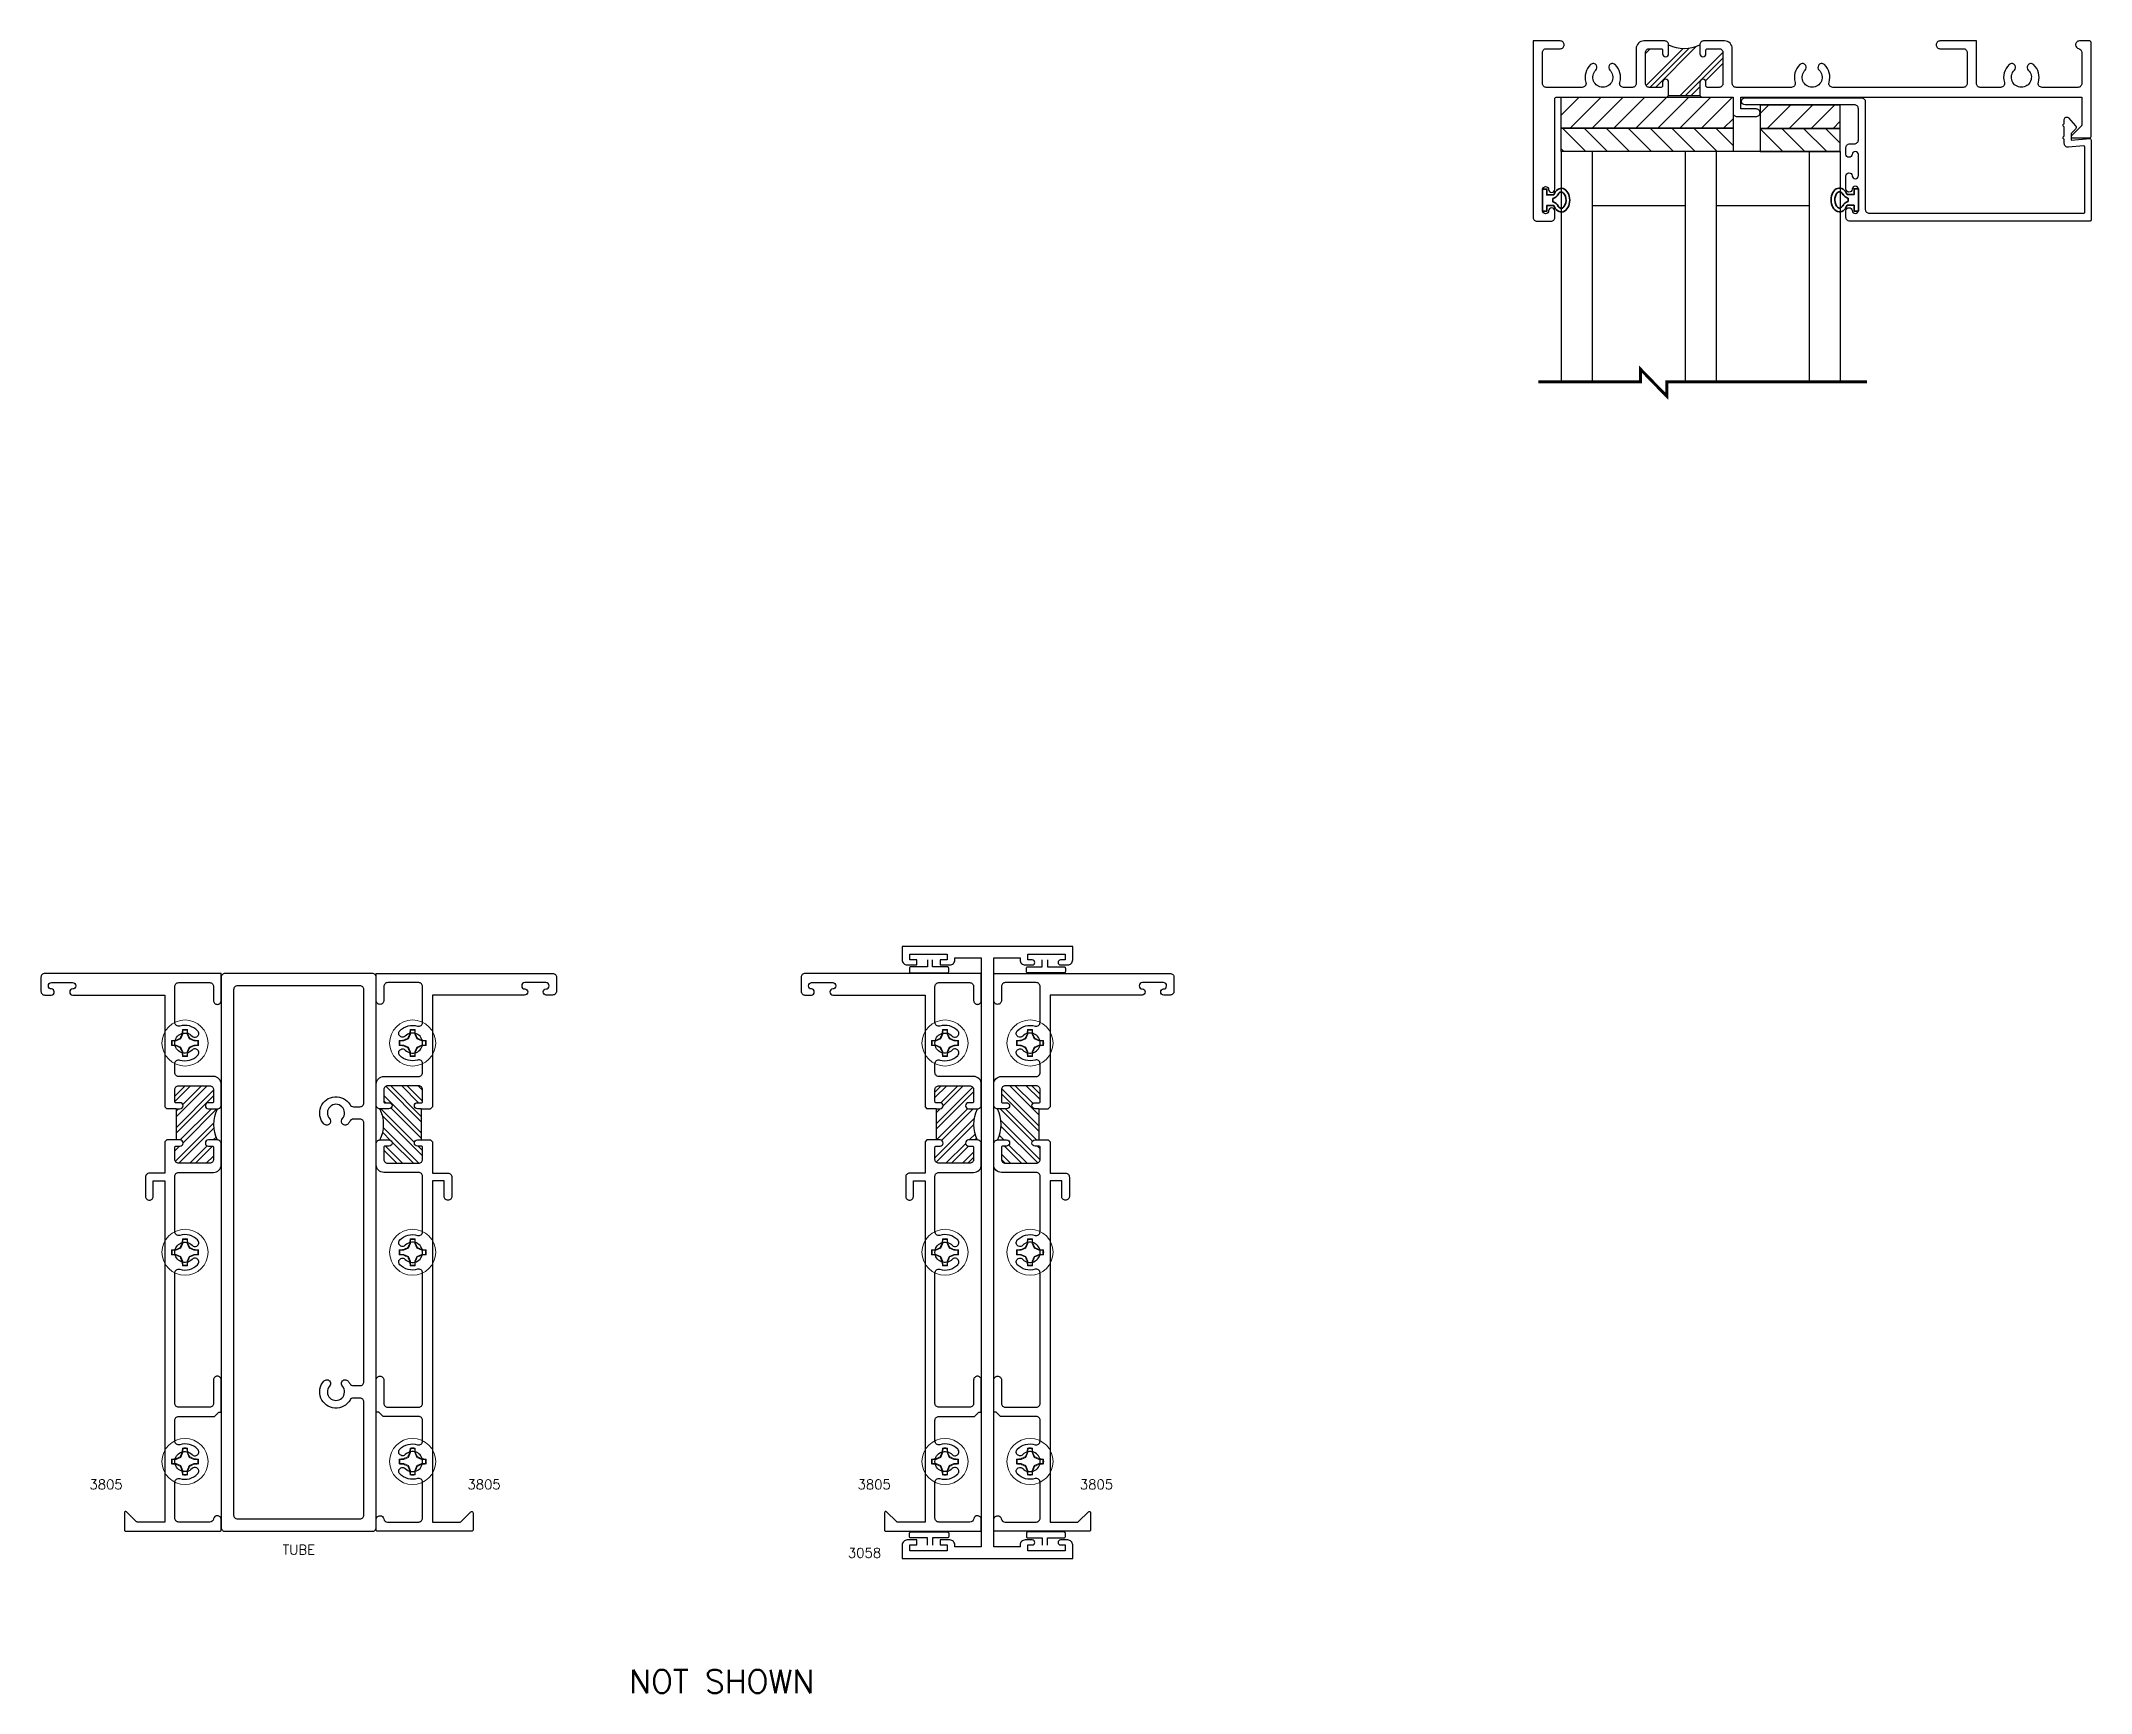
# Model space of a CAD drawing. Extents: x -26 to 91, y -47 to 75.
# Drawn here: x -25.86 to -9.32, y 1.97 to 15.3 of the extents above; entities that cross this region are included whole.
import ezdxf

# ---------------------------------------------------------------- set-up
doc = ezdxf.new("R2010")
doc.units = 0
doc.header["$MEASUREMENT"] = 0
doc.layers.get('0').update_dxf_attribs({"linetype": 'CONTINUOUS'})
for name, color, linetype in [('ALUMINUM', 7, 'CONTINUOUS'), ('DIM', 7, 'CONTINUOUS'), ('FRAME', 1, 'CONTINUOUS'), ('GLASS', 7, 'CONTINUOUS'), ('SEAL', 7, 'CONTINUOUS'), ('SETTING BLOCKS', 7, 'CONTINUOUS'), ('TEXT', 7, 'CONTINUOUS')]:
    doc.layers.add(name, color=color, linetype=linetype)
doc.layers.add('PROFILE NUMBER', color=150, linetype='CONTINUOUS', lineweight=35)
doc.styles.get("Standard").update_dxf_attribs({"font": 'simplex.shx'})
pattern_1 = [(225, (-13.37733, 25.16927), (0.0883883, -0.0883883), [])]
pattern_2 = [(315, (-13.37733, 25.16927), (0.0883883, 0.0883883), [])]

msp = doc.modelspace()

# ---------------------------------------------------------------- texts
at = {"layer": 'DIM', "attachment_point": 1}
for s, insert, char_height, width in [('3805', (-25.466, 3.693), 0.0781, 0.502), ('3805', (-22.417, 3.693), 0.0781, 0.502), ('3805', (-19.27, 3.693), 0.0781, 0.502), ('3805', (-17.477, 3.693), 0.0781, 0.502), ('TUBE', (-23.908, 3.166), 0.0781, 0.36255), ('3058', (-19.348, 3.141), 0.0781, 0.36255), ('NOT SHOWN', (-21.113, 2.159), 0.1875, 8.26389)]:
    msp.add_mtext(s, dxfattribs=dict(at, insert=insert, char_height=char_height, width=width))

# ---------------------------------------------------------------- blocks, each defined once
blk = doc.blocks.new('3805 BLOCK FRAME')
h = blk.add_hatch()
h.set_pattern_fill('ANSI32', color=256, scale=0.25, style=0)
h.set_pattern_definition([(45, (-4.16348, -5.189), (-0.0662913, 0.0662913), []), (45, (-4.11928, -5.189), (-0.0662913, 0.0662913), [])])
h.paths.add_polyline_path([(-0.819, 1.361, 0.414214), (-0.85, 1.392), (-0.946, 1.392, 0.414214), (-0.956, 1.382), (-0.956, 1.351, -0.414214), (-0.98, 1.326, -0.414214), (-1.005, 1.351), (-1.005, 1.423, -0.235384), (-1.256, 1.423), (-1.256, 1.351, -0.414214), (-1.282, 1.326, -0.414214), (-1.306, 1.351), (-1.306, 1.382, 0.414214), (-1.316, 1.392), (-1.413, 1.392, 0.414214), (-1.444, 1.361), (-1.444, 1.111, 0.414214), (-1.413, 1.08), (-1.316, 1.08, 0.414214), (-1.306, 1.09), (-1.306, 1.121, -0.414214), (-1.282, 1.146, -0.414214), (-1.256, 1.121), (-1.256, 1.09), (-1.005, 1.09), (-1.005, 1.121, -0.414214), (-0.98, 1.146, -0.414214), (-0.956, 1.121), (-0.956, 1.09, 0.414214), (-0.946, 1.08), (-0.85, 1.08, 0.414214), (-0.819, 1.111)])
for q in [(-1.256, 1.09), (-1.005, 1.015)]:
    blk.add_line((-1.005, 1.09), q)
blk.add_lwpolyline([(-3.452, 1.454), (-3.193, 1.454, -0.414214), (-3.162, 1.423, -0.414214), (-3.193, 1.392), (-3.381, 1.392, 0.414214), (-3.412, 1.361), (-3.412, 1.111, 0.414214), (-3.381, 1.08), (-2.329, 1.08, 0.5024), (-2.299, 1.12, -0.280293), (-2.262, 1.264, -0.498955), (-2.213, 1.256, -0.334263), (-2.219, 1.219, 2.470836), (-2.106, 1.219, -0.334263), (-2.112, 1.256, -0.498955), (-2.063, 1.264, -0.280293), (-2.026, 1.12, 0.5024), (-1.996, 1.08), (-1.549, 1.08, 0.414214), (-1.518, 1.111), (-1.518, 1.392, -0.414214), (-1.456, 1.454), (-1.287, 1.454, -0.414214), (-1.256, 1.423), (-1.256, 1.351, -0.414214), (-1.282, 1.326, -0.414214), (-1.306, 1.351), (-1.306, 1.382, 0.414214), (-1.316, 1.392), (-1.413, 1.392, 0.414214), (-1.444, 1.361), (-1.444, 1.111, 0.414214), (-1.413, 1.08), (-1.316, 1.08, 0.414214), (-1.306, 1.09), (-1.306, 1.121, -0.414214), (-1.282, 1.146, -0.414214), (-1.256, 1.121), (-1.256, 1.09), (-1.256, 1.015), (-1.271, 1), (-1.524, 1), (-1.524, 0.875, -0.414214), (-1.556, 0.844), (-1.711, 0.844, -0.414214), (-1.742, 0.875, -0.414214), (-1.711, 0.906), (-1.586, 0.906), (-1.586, 1), (-4.338, 1), (-4.338, 0.776, 0.198912), (-4.335, 0.769), (-4.255, 0.69, -0.668179), (-4.263, 0.673), (-4.403, 0.673, -0.414214), (-4.412, 0.683), (-4.412, 1.444, -0.414214), (-4.403, 1.454), (-4.319, 1.454, -0.414214), (-4.287, 1.423, -0.358249), (-4.312, 1.393, 0.358249), (-4.338, 1.362), (-4.338, 1.111, 0.414214), (-4.306, 1.08), (-4.017, 1.08, 0.5024), (-3.987, 1.12, -0.280293), (-3.95, 1.264, -0.498955), (-3.901, 1.256), (-3.901, 1.256, -0.334263), (-3.907, 1.219, 2.470836), (-3.794, 1.219, -0.334263), (-3.8, 1.256), (-3.8, 1.256, -0.498955), (-3.751, 1.264, -0.280293), (-3.714, 1.12, 0.5024), (-3.684, 1.08), (-3.518, 1.08, 0.414214), (-3.487, 1.111), (-3.487, 1.399), (-3.452, 1.434)], format="xyb", close=True)
blk.add_lwpolyline([(-1.005, 1.09), (-1.005, 1.121, -0.414214), (-0.98, 1.146, -0.414214), (-0.956, 1.121), (-0.956, 1.09, 0.414214), (-0.946, 1.08), (-0.85, 1.08, 0.414214), (-0.819, 1.111), (-0.819, 1.361, 0.414214), (-0.85, 1.392), (-0.946, 1.392, 0.414214), (-0.956, 1.382), (-0.956, 1.351, -0.414214), (-0.98, 1.326), (-0.98, 1.326, -0.414214), (-1.005, 1.351), (-1.005, 1.423, -0.414214), (-0.975, 1.454), (-0.806, 1.454, -0.414214), (-0.744, 1.392), (-0.744, 1.111, 0.414214), (-0.712, 1.08), (-0.641, 1.08, 0.5024), (-0.611, 1.12, -0.280293), (-0.574, 1.264, -0.498955), (-0.525, 1.256), (-0.525, 1.256, -0.334263), (-0.531, 1.219, 2.470836), (-0.418, 1.219, -0.334263), (-0.424, 1.256, -0.498955), (-0.375, 1.264, -0.280293), (-0.338, 1.12, 0.5024), (-0.308, 1.08), (-0.018, 1.08, 0.414214), (0.013, 1.111), (0.013, 1.361, 0.414214), (-0.018, 1.392), (-0.131, 1.392, -0.414214), (-0.162, 1.423, -0.414214), (-0.131, 1.454), (0.088, 1.454), (0.088, 0.031, -0.414214), (0.056, 0), (-0.056, 0, -0.414214), (-0.087, 0.031), (-0.087, 0.083, -0.414214), (-0.062, 0.107), (-0.062, 0.107, -0.399638), (-0.038, 0.084, 0.399638), (-0.013, 0.06), (-0.013, 0.06, 0.414214), (0.013, 0.085), (0.013, 0.255, 0.414214), (-0.013, 0.28), (-0.013, 0.28, 0.399638), (-0.038, 0.256, -0.399638), (-0.062, 0.232, -0.414214), (-0.087, 0.257), (-0.087, 0.309), (-0.087, 1), (-0.99, 1), (-1.005, 1.015)], format="xyb")
blk.add_arc((-1.131, 1.675), 0.281, 243.5092, 296.4908)
blk = doc.blocks.new('dfasdf')
at = {"color": 7, "linetype": 'Continuous', "lineweight": 15}
for p, q in [((54.623, 25.649), (54.607, 25.61)), ((54.623, 25.649), (54.617, 25.65)), ((54.623, 25.679), (54.62, 25.686)), ((54.623, 25.679), (54.623, 25.649)), ((54.657, 25.649), (54.657, 25.679)), ((54.657, 25.649), (54.662, 25.65)), ((54.673, 25.61), (54.657, 25.649)), ((54.537, 25.56), (54.531, 25.557)), ((54.568, 25.594), (54.537, 25.594)), ((54.537, 25.56), (54.568, 25.56)), ((54.568, 25.594), (54.567, 25.599)), ((54.568, 25.56), (54.567, 25.555)), ((54.607, 25.61), (54.568, 25.594)), ((54.568, 25.56), (54.607, 25.544)), ((54.607, 25.61), (54.601, 25.615)), ((54.607, 25.544), (54.601, 25.539)), ((54.607, 25.544), (54.623, 25.505)), ((54.623, 25.505), (54.617, 25.504)), ((54.623, 25.505), (54.623, 25.475)), ((54.657, 25.505), (54.673, 25.544)), ((54.657, 25.505), (54.662, 25.504)), ((54.657, 25.475), (54.657, 25.505)), ((54.657, 25.475), (54.659, 25.468)), ((54.673, 25.61), (54.678, 25.615)), ((54.711, 25.594), (54.673, 25.61)), ((54.673, 25.544), (54.711, 25.56)), ((54.673, 25.544), (54.678, 25.539)), ((54.711, 25.594), (54.712, 25.599)), ((54.742, 25.594), (54.711, 25.594)), ((54.711, 25.56), (54.712, 25.555)), ((54.711, 25.56), (54.742, 25.56)), ((54.742, 25.594), (54.748, 25.597))]:
    blk.add_line(p, q, dxfattribs=at)
at = {"color": 7, "linetype": 'Continuous', "lineweight": 15, "flags": 128}
for points in [[(54.657, 25.679), (54.658, 25.683), (54.659, 25.686)], [(54.537, 25.594), (54.534, 25.595), (54.531, 25.597)], [(54.623, 25.475), (54.621, 25.471), (54.62, 25.468)], [(54.742, 25.56), (54.745, 25.559), (54.748, 25.557)]]:
    blk.add_lwpolyline(points, dxfattribs=at)
at = {"color": 7, "linetype": 'Continuous', "lineweight": 15}
blk.add_circle((54.64, 25.577), 0.186, dxfattribs=at)
for centre, radius, start, end in [((55.692, 25.142), 1.189, 154.7283, 156.5646), ((55.559, 25.592), 0.944, 174.331, 176.507), ((54.64, 25.577), 0.11, 79.7812, 100.2188), ((54.64, 25.577), 0.104, 80.5333, 99.4667), ((53.72, 25.592), 0.944, 3.493, 5.669), ((53.587, 25.142), 1.189, 23.4354, 25.2717), ((54.64, 25.577), 0.11, 169.7812, 190.2188), ((54.624, 24.657), 0.944, 93.493, 95.669), ((54.624, 26.497), 0.944, 264.331, 266.507), ((54.64, 25.577), 0.104, 170.5333, 189.4667), ((55.074, 24.524), 1.189, 113.4354, 115.2717), ((55.074, 26.63), 1.189, 244.7283, 246.5646), ((55.692, 26.012), 1.189, 203.4354, 205.2717), ((55.559, 25.562), 0.944, 183.493, 185.669), ((54.64, 25.577), 0.11, 259.7812, 280.2188), ((54.64, 25.577), 0.104, 260.5333, 279.4667), ((53.72, 25.562), 0.944, 354.331, 356.507), ((53.587, 26.012), 1.189, 334.7283, 336.5646), ((54.205, 24.524), 1.189, 64.7283, 66.5646), ((54.205, 26.63), 1.189, 293.4354, 295.2717), ((54.655, 24.657), 0.944, 84.331, 86.507), ((54.655, 26.497), 0.944, 273.493, 275.669), ((54.64, 25.577), 0.104, 350.5333, 9.4667), ((54.64, 25.577), 0.11, 349.7812, 10.2188)]:
    blk.add_arc(centre, radius, start, end, dxfattribs=at)
blk = doc.blocks.new('*U100')
at = {"layer": 'PROFILE NUMBER', "color": 5}
for p, q in [((-0.016, 0.092), (-0.013, 0.083)), ((-0.013, 0.083), (0.013, 0.083)), ((0.013, 0.083), (0.016, 0.092))]:
    blk.add_line(p, q, dxfattribs=at)
blk.add_lwpolyline([(-0.043, 0.091), (-0.043, 0.034), (-0.09, 0.034), (-0.09, 0), (0.09, 0), (0.09, 0.034), (0.043, 0.034), (0.043, 0.091)], dxfattribs=at)
for centre, start, end in [((-0.073, 0.071), 19.8289, 61.175), ((0.073, 0.071), 118.7633, 160.1945)]:
    blk.add_arc(centre, 0.06, start, end, dxfattribs=at)
blk.add_ellipse((0, 0.152), major_axis=(-0.0958, 0), ratio=0.712114, start_param=2.033109, end_param=7.391692, dxfattribs=at)
blk.add_open_spline([(0.044, 0.124), (0.053, 0.129), (0.059, 0.135), (0.069, 0.15), (0.068, 0.157), (0.049, 0.179), (0.027, 0.189), (-0.021, 0.191), (-0.045, 0.181), (-0.067, 0.16), (-0.068, 0.152), (-0.061, 0.137), (-0.054, 0.129), (-0.044, 0.124)], degree=3, knots=[2.2211, 2.2211, 2.2211, 2.2211, 2.727733, 2.727733, 3.7005, 3.7005, 4.673268, 4.673268, 5.646035, 5.646035, 6.618803, 6.618803, 7.203997, 7.203997, 7.203997, 7.203997], dxfattribs=at)
blk = doc.blocks.new('3809 BLOCK FRAME')
h = blk.add_hatch()
h.set_pattern_fill('PLAST', color=256, angle=45, style=0)
h.set_pattern_definition([(45, (-4.25098, -6.643), (-0.176777, 0.176777), []), (45, (-4.27308, -6.6209), (-0.176777, 0.176777), []), (45, (-4.29517, -6.5988), (-0.176777, 0.176777), [])])
edge = h.paths.add_edge_path()
edge.add_arc((-0.937, 0.093), 0.031, 270, 360, ccw=False)
edge.add_line((-0.937, 0.062), (-1.033, 0.062))
edge.add_arc((-1.033, 0.072), 0.01, 180, 270, ccw=False)
edge.add_line((-1.043, 0.072), (-1.043, 0.103))
edge.add_arc((-1.068, 0.103), 0.025, 360, 450)
edge.add_arc((-1.068, 0.103), 0.025, 90, 180)
edge.add_line((-1.093, 0.103), (-1.093, 0.031))
edge.add_arc((-1.218, -0.221), 0.281, 63.5092, 116.4908)
edge.add_line((-1.344, 0.031), (-1.344, 0.103))
edge.add_arc((-1.369, 0.103), 0.025, 0, 90)
edge.add_arc((-1.369, 0.103), 0.025, 90, 180)
edge.add_line((-1.394, 0.103), (-1.394, 0.072))
edge.add_arc((-1.404, 0.072), 0.01, 270, 360, ccw=False)
edge.add_line((-1.404, 0.062), (-1.5, 0.062))
edge.add_arc((-1.5, 0.093), 0.031, 180, 270, ccw=False)
edge.add_line((-1.531, 0.093), (-1.531, 0.343))
edge.add_arc((-1.5, 0.343), 0.031, 90, 180, ccw=False)
edge.add_line((-1.5, 0.374), (-1.404, 0.374))
edge.add_arc((-1.404, 0.364), 0.01, 0, 90, ccw=False)
edge.add_line((-1.394, 0.364), (-1.394, 0.333))
edge.add_arc((-1.369, 0.333), 0.025, 180, 270)
edge.add_arc((-1.369, 0.333), 0.025, 270, 360)
edge.add_line((-1.344, 0.333), (-1.344, 0.439))
edge.add_line((-1.344, 0.439), (-1.093, 0.439))
edge.add_line((-1.093, 0.439), (-1.093, 0.333))
edge.add_arc((-1.068, 0.333), 0.025, 180, 270)
edge.add_arc((-1.068, 0.333), 0.025, 270, 360)
edge.add_line((-1.043, 0.333), (-1.043, 0.364))
edge.add_arc((-1.033, 0.364), 0.01, 90, 180, ccw=False)
edge.add_line((-1.033, 0.374), (-0.937, 0.374))
edge.add_arc((-0.937, 0.343), 0.031, 0, 90, ccw=False)
edge.add_line((-0.906, 0.343), (-0.906, 0.093))
blk.add_line((-1.093, 0.439), (-1.344, 0.439))
for points in [[(-1.093, 0.439), (-1.093, 0.333, 0.414214), (-1.068, 0.308, 0.414214), (-1.043, 0.333), (-1.043, 0.364, -0.414214), (-1.033, 0.374), (-0.937, 0.374, -0.414214), (-0.906, 0.343), (-0.906, 0.093, -0.414214), (-0.937, 0.062), (-1.033, 0.062, -0.414214), (-1.043, 0.072), (-1.043, 0.103, 0.414214), (-1.068, 0.128), (-1.068, 0.128, 0.414214), (-1.093, 0.103), (-1.093, 0.031, 0.414214), (-1.062, 0), (-0.893, 0, 0.414214), (-0.831, 0.062), (-0.831, 0.343, -0.414214), (-0.8, 0.374), (-0.729, 0.374, -0.5024), (-0.699, 0.334, 0.280293), (-0.661, 0.19, 0.498955), (-0.613, 0.198), (-0.613, 0.198, 0.334263), (-0.618, 0.235, -2.470836), (-0.506, 0.235, 0.334263), (-0.511, 0.198, 0.498955), (-0.463, 0.19, 0.280293), (-0.425, 0.334, -0.5024), (-0.395, 0.374), (-0.106, 0.374, -0.414214), (-0.075, 0.343), (-0.075, 0.093, -0.414214), (-0.106, 0.062), (-0.219, 0.062, 0.414214), (-0.25, 0.031, 0.414214), (-0.219, 0), (0, 0), (0, 1.423, 0.414214), (-0.031, 1.454), (-0.144, 1.454, 0.414214), (-0.175, 1.423), (-0.175, 1.371, 0.414214), (-0.15, 1.346), (-0.15, 1.346, 0.399638), (-0.125, 1.37, -0.399638), (-0.1, 1.394), (-0.1, 1.394, -0.414214), (-0.075, 1.369), (-0.075, 1.199, -0.414214), (-0.1, 1.174), (-0.1, 1.174, -0.399638), (-0.125, 1.198, 0.399638), (-0.15, 1.221, 0.414214), (-0.175, 1.196), (-0.175, 0.464, -0.414214), (-0.185, 0.454), (-1.078, 0.454), (-1.093, 0.439)], [(-1.344, 0.439), (-1.344, 0.439), (-1.359, 0.454), (-1.612, 0.454), (-1.612, 0.579, 0.414214), (-1.643, 0.61), (-1.799, 0.61, 0.414214), (-1.83, 0.579, 0.414214), (-1.799, 0.548), (-1.674, 0.548), (-1.674, 0.454), (-4.425, 0.454), (-4.425, 0.678, -0.198912), (-4.422, 0.685), (-4.343, 0.764, 0.668179), (-4.35, 0.781), (-4.49, 0.781, 0.414214), (-4.5, 0.771), (-4.5, 0.01, 0.414214), (-4.49, 0), (-4.406, 0, 0.414214), (-4.375, 0.031, 0.358249), (-4.4, 0.061, -0.358249), (-4.425, 0.092), (-4.425, 0.343, -0.414214), (-4.394, 0.374), (-4.105, 0.374, -0.5024), (-4.075, 0.334, 0.280293), (-4.037, 0.19, 0.498955), (-3.989, 0.198, 0.334263), (-3.994, 0.235, -2.470836), (-3.882, 0.235, 0.334263), (-3.887, 0.198, 0.498955), (-3.839, 0.19, 0.280293), (-3.801, 0.334, -0.5024), (-3.771, 0.374), (-3.606, 0.374, -0.414214), (-3.575, 0.343), (-3.575, 0), (-3.281, 0, 0.414214), (-3.25, 0.031, 0.414214), (-3.281, 0.062), (-3.469, 0.062, -0.414214), (-3.5, 0.093), (-3.5, 0.343, -0.414214), (-3.469, 0.374), (-2.417, 0.374, -0.5024), (-2.387, 0.334, 0.280293), (-2.349, 0.19, 0.498955), (-2.301, 0.198, 0.334263), (-2.306, 0.235, -2.470836), (-2.194, 0.235, 0.334263), (-2.199, 0.198, 0.498955), (-2.151, 0.19, 0.280293), (-2.113, 0.334, -0.5024), (-2.083, 0.374), (-1.637, 0.374, -0.414214), (-1.606, 0.343), (-1.606, 0.062, 0.414214), (-1.544, 0), (-1.375, 0, 0.414214), (-1.344, 0.031), (-1.344, 0.103, 0.414214), (-1.369, 0.128, 0.414214), (-1.394, 0.103), (-1.394, 0.072, -0.414214), (-1.404, 0.062), (-1.5, 0.062, -0.414214), (-1.531, 0.093), (-1.531, 0.343, -0.414214), (-1.5, 0.374), (-1.404, 0.374, -0.414214), (-1.394, 0.364), (-1.394, 0.333, 0.414214), (-1.369, 0.308, 0.414214), (-1.344, 0.333), (-1.344, 0.439)]]:
    blk.add_lwpolyline(points, format="xyb")
blk.add_arc((-1.218, -0.221), 0.281, 63.5092, 116.4908)

# ---------------------------------------------------------------- hatches: boundary and pattern name
at = {"layer": 'DIM'}
h = msp.add_hatch(dxfattribs=at)
h.set_pattern_fill('ANSI31', color=256, angle=180, style=0)
h.set_pattern_definition(pattern_1)
edge = h.paths.add_edge_path()
edge.add_line((-12.209, 14.719), (-12.209, 14.594))
edge.add_line((-12.209, 14.594), (-13.595, 14.594))
edge.add_line((-13.595, 14.594), (-13.595, 14.844))
edge.add_line((-13.595, 14.844), (-12.209, 14.844))
h = msp.add_hatch(dxfattribs=at)
h.set_pattern_fill('ANSI31', color=256, angle=180, style=0)
h.set_pattern_definition(pattern_1)
h.paths.add_polyline_path([(-11.345, 14.593), (-11.345, 14.781), (-11.989, 14.781), (-11.989, 14.593)])
h = msp.add_hatch(dxfattribs=at)
h.set_pattern_fill('ANSI31', color=256, angle=270, style=0)
h.set_pattern_definition(pattern_2)
h.paths.add_polyline_path([(-12.209, 14.594), (-12.209, 14.406), (-13.595, 14.406), (-13.595, 14.594)])
h = msp.add_hatch(dxfattribs=at)
h.set_pattern_fill('ANSI31', color=256, angle=270, style=0)
h.set_pattern_definition(pattern_2)
h.paths.add_polyline_path([(-11.345, 14.406), (-11.345, 14.593), (-11.989, 14.593), (-11.989, 14.406)])

# ---------------------------------------------------------------- linework, layer by layer
msp.add_lwpolyline([(-17.959, 7.901), (-17.959, 7.885, 0.414214), (-17.919, 7.845), (-17.861, 7.845, 1), (-17.861, 7.885), (-17.897, 7.885), (-17.897, 7.932), (-17.597, 7.932), (-17.597, 7.885), (-17.633, 7.885, 1), (-17.633, 7.845), (-17.575, 7.845, 0.414214), (-17.535, 7.885), (-17.535, 7.994), (-18.91, 7.994), (-18.91, 7.885, 0.414214), (-18.87, 7.845), (-18.792, 7.845), (-18.792, 7.885), (-18.848, 7.885), (-18.848, 7.932), (-18.548, 7.932), (-18.548, 7.885), (-18.604, 7.885), (-18.604, 7.845), (-18.526, 7.845, 0.414214), (-18.486, 7.885), (-18.486, 7.901), (-18.272, 7.901), (-18.272, 3.15), (-18.486, 3.15), (-18.486, 3.166, 0.414214), (-18.526, 3.206), (-18.604, 3.206), (-18.604, 3.166), (-18.548, 3.166), (-18.548, 3.119), (-18.848, 3.119), (-18.848, 3.166), (-18.792, 3.166), (-18.792, 3.206), (-18.87, 3.206, 0.414214), (-18.91, 3.166), (-18.91, 3.057), (-17.535, 3.057), (-17.535, 3.166, 0.414214), (-17.575, 3.206), (-17.633, 3.206, 1), (-17.633, 3.166), (-17.597, 3.166), (-17.597, 3.119), (-17.897, 3.119), (-17.897, 3.166), (-17.861, 3.166, 1), (-17.861, 3.206), (-17.919, 3.206, 0.414214), (-17.959, 3.166), (-17.959, 3.15), (-18.172, 3.15), (-18.172, 7.901)], format="xyb", close=True)
at = {"layer": 'ALUMINUM'}
for points in [[(-23.184, 7.776), (-24.372, 7.776, 0.414214), (-24.403, 7.745), (-24.403, 3.307, 0.414214), (-24.372, 3.276), (-23.184, 3.276, 0.414214), (-23.153, 3.307), (-23.153, 7.745, 0.414214)], [(-23.426, 6.605, 2.242916), (-23.529, 6.605, -0.324634), (-23.525, 6.569), (-23.525, 6.569, -0.509851), (-23.575, 6.563, -1.110035), (-23.364, 6.716, 0.267949), (-23.337, 6.701), (-23.284, 6.701, 0.414214), (-23.253, 6.732), (-23.253, 7.645, 0.414214), (-23.284, 7.676), (-24.272, 7.676, 0.414214), (-24.303, 7.645), (-24.303, 3.407, 0.414214), (-24.272, 3.376), (-23.284, 3.376, 0.414214), (-23.253, 3.407), (-23.253, 4.32, 0.414214), (-23.284, 4.351), (-23.337, 4.351, 0.267949), (-23.364, 4.335, -1.110035), (-23.575, 4.488, -0.509851), (-23.525, 4.483), (-23.525, 4.483, -0.324634), (-23.529, 4.447, 2.242916), (-23.426, 4.447, -0.324634), (-23.43, 4.483), (-23.43, 4.483, -0.509851), (-23.38, 4.488, -0.052149), (-23.364, 4.466, 0.267949), (-23.337, 4.451), (-23.284, 4.451, 0.414214), (-23.253, 4.482), (-23.253, 6.57, 0.414214), (-23.284, 6.601), (-23.337, 6.601, 0.267949), (-23.364, 6.585, -0.052149), (-23.38, 6.563, -0.509851), (-23.43, 6.569), (-23.43, 6.569, -0.324634)]]:
    msp.add_lwpolyline(points, format="xyb", close=True, dxfattribs=at)
at = {"layer": 'DIM'}
msp.add_line((-11.345, 14.406), (-13.595, 14.406), dxfattribs=at)
for points in [[(-11.345, 14.593), (-11.345, 14.781), (-11.989, 14.781), (-11.989, 14.593)], [(-11.345, 14.406), (-11.345, 14.593), (-11.989, 14.593), (-11.989, 14.406)]]:
    msp.add_lwpolyline(points, close=True, dxfattribs=at)
at = {"layer": 'FRAME'}
msp.add_lwpolyline([(-9.382, 14.451), (-9.504, 14.441, -0.440011), (-9.537, 14.472), (-9.537, 14.501, 0.267949), (-9.542, 14.509, -0.57735), (-9.542, 14.527, 0.267949), (-9.537, 14.535), (-9.537, 14.601, 0.267949), (-9.542, 14.609, -0.57735), (-9.542, 14.627, 0.267949), (-9.537, 14.635), (-9.537, 14.664, -0.691708), (-9.502, 14.677), (-9.446, 14.614, -0.395486), (-9.447, 14.586), (-9.481, 14.552), (-9.481, 14.499), (-9.332, 14.512, -0.440011), (-9.321, 14.502), (-9.321, 13.854, -0.414214), (-9.331, 13.844), (-11.267, 13.844, -0.414214), (-11.298, 13.875), (-11.298, 13.928, -0.975), (-11.248, 13.93, 0.975), (-11.198, 13.931), (-11.198, 14.101, 0.975), (-11.248, 14.102, -0.975), (-11.298, 14.104), (-11.298, 14.209, -0.975), (-11.248, 14.211, 0.975), (-11.198, 14.212), (-11.198, 14.382, 0.975), (-11.248, 14.383, -0.975), (-11.298, 14.385), (-11.298, 14.438, -0.414214), (-11.267, 14.469), (-11.229, 14.469, 0.414214), (-11.198, 14.5), (-11.198, 14.752, 0.414214), (-11.229, 14.783), (-12.112, 14.783, -1), (-12.112, 14.839), (-11.173, 14.839, -0.414214), (-11.142, 14.808), (-11.142, 13.94, 0.414214), (-11.111, 13.909), (-9.381, 13.909, 0.414214), (-9.371, 13.919), (-9.371, 14.441, 0.440011)], format="xyb", close=True, dxfattribs=at)
at = {"layer": 'GLASS'}
for p, q in [((-13.595, 14.406), (-13.595, 12.548)), ((-13.345, 14.406), (-13.345, 12.548)), ((-12.595, 14.406), (-12.595, 12.548)), ((-12.345, 14.406), (-12.345, 12.548)), ((-11.595, 14.406), (-11.595, 12.548)), ((-11.345, 14.406), (-11.345, 12.548)), ((-12.595, 13.969), (-13.345, 13.969)), ((-11.595, 13.969), (-12.345, 13.969))]:
    msp.add_line(p, q, dxfattribs=at)
at = {"layer": 'GLASS', "const_width": 0.024}
msp.add_lwpolyline([(-11.129, 12.548), (-12.744, 12.548), (-12.744, 12.433), (-12.956, 12.651), (-12.956, 12.548), (-13.778, 12.548)], dxfattribs=at)
at = {"layer": 'SEAL', "linetype": 'Continuous'}
for points in [[(-18.707, 7.887), (-18.707, 7.829), (-18.841, 7.829, 0.414214), (-18.851, 7.819), (-18.851, 7.791, 0.414214), (-18.841, 7.781), (-18.545, 7.781, 0.414214), (-18.535, 7.791), (-18.535, 7.819, 0.414214), (-18.545, 7.829), (-18.665, 7.829), (-18.665, 7.887)], [(-17.737, 7.887), (-17.737, 7.829), (-17.604, 7.829, -0.414214), (-17.594, 7.819), (-17.594, 7.791, -0.414214), (-17.604, 7.781), (-17.899, 7.781, -0.414214), (-17.909, 7.791), (-17.909, 7.819, -0.414214), (-17.899, 7.829), (-17.78, 7.829), (-17.78, 7.887)], [(-18.707, 3.165), (-18.707, 3.223), (-18.841, 3.223, -0.414214), (-18.851, 3.233), (-18.851, 3.261, -0.414214), (-18.841, 3.271), (-18.545, 3.271, -0.414214), (-18.535, 3.261), (-18.535, 3.233, -0.414214), (-18.545, 3.223), (-18.665, 3.223), (-18.665, 3.165)], [(-17.737, 3.165), (-17.737, 3.223), (-17.604, 3.223, 0.414214), (-17.594, 3.233), (-17.594, 3.261, 0.414214), (-17.604, 3.271), (-17.899, 3.271, 0.414214), (-17.909, 3.261), (-17.909, 3.233, 0.414214), (-17.899, 3.223), (-17.78, 3.223), (-17.78, 3.165)]]:
    msp.add_lwpolyline(points, format="xyb", dxfattribs=at)
at = {"layer": 'SETTING BLOCKS'}
msp.add_lwpolyline([(-12.209, 14.719), (-12.209, 14.594), (-13.595, 14.594), (-13.595, 14.844), (-12.209, 14.844)], dxfattribs=at)
msp.add_lwpolyline([(-12.209, 14.594), (-12.209, 14.406), (-13.595, 14.406), (-13.595, 14.594)], close=True, dxfattribs=at)
at = {"layer": 'TEXT'}
msp.add_line((-12.095, 14.406), (-13.595, 14.406), dxfattribs=at)

# ---------------------------------------------------------------- block references
for p in [(-79.335, -18.362), (-77.499, -18.362), (-73.205, -18.362), (-72.519, -18.362), (-79.335, -20.05), (-77.499, -20.05), (-73.205, -20.05), (-72.519, -20.05), (-79.335, -21.738), (-77.499, -21.738), (-73.205, -21.738), (-72.519, -21.738)]:
    msp.add_blockref('dfasdf', p)
at = {"layer": 'FRAME'}
for name, p, rotation in [('3809 BLOCK FRAME', (-13.821, 15.298), 180), ('3805 BLOCK FRAME', (-21.699, 7.689), 90), ('3805 BLOCK FRAME', (-16.718, 7.689), 90)]:
    msp.add_blockref(name, p, dxfattribs=dict(at, rotation=rotation))
at = {"layer": 'FRAME', "xscale": -1, "rotation": 270}
for p in [(-25.857, 7.689), (-19.726, 7.689)]:
    msp.add_blockref('3805 BLOCK FRAME', p, dxfattribs=at)
at = {"layer": 'TEXT', "rotation": 270}
msp.add_blockref('*U100', (-13.746, 14.014), dxfattribs=at)
at = {"layer": 'TEXT', "xscale": -1, "rotation": 90}
msp.add_blockref('*U100', (-11.198, 14.016), dxfattribs=at)

msp.set_redraw_order([(e.dxf.handle, doc.entitydb.next_handle()) for e in msp.query("TEXT MTEXT ATTDEF DIMENSION ARC_DIMENSION")])  # texts and dimensions are drawn at this point

doc.saveas('drawing.dxf')
